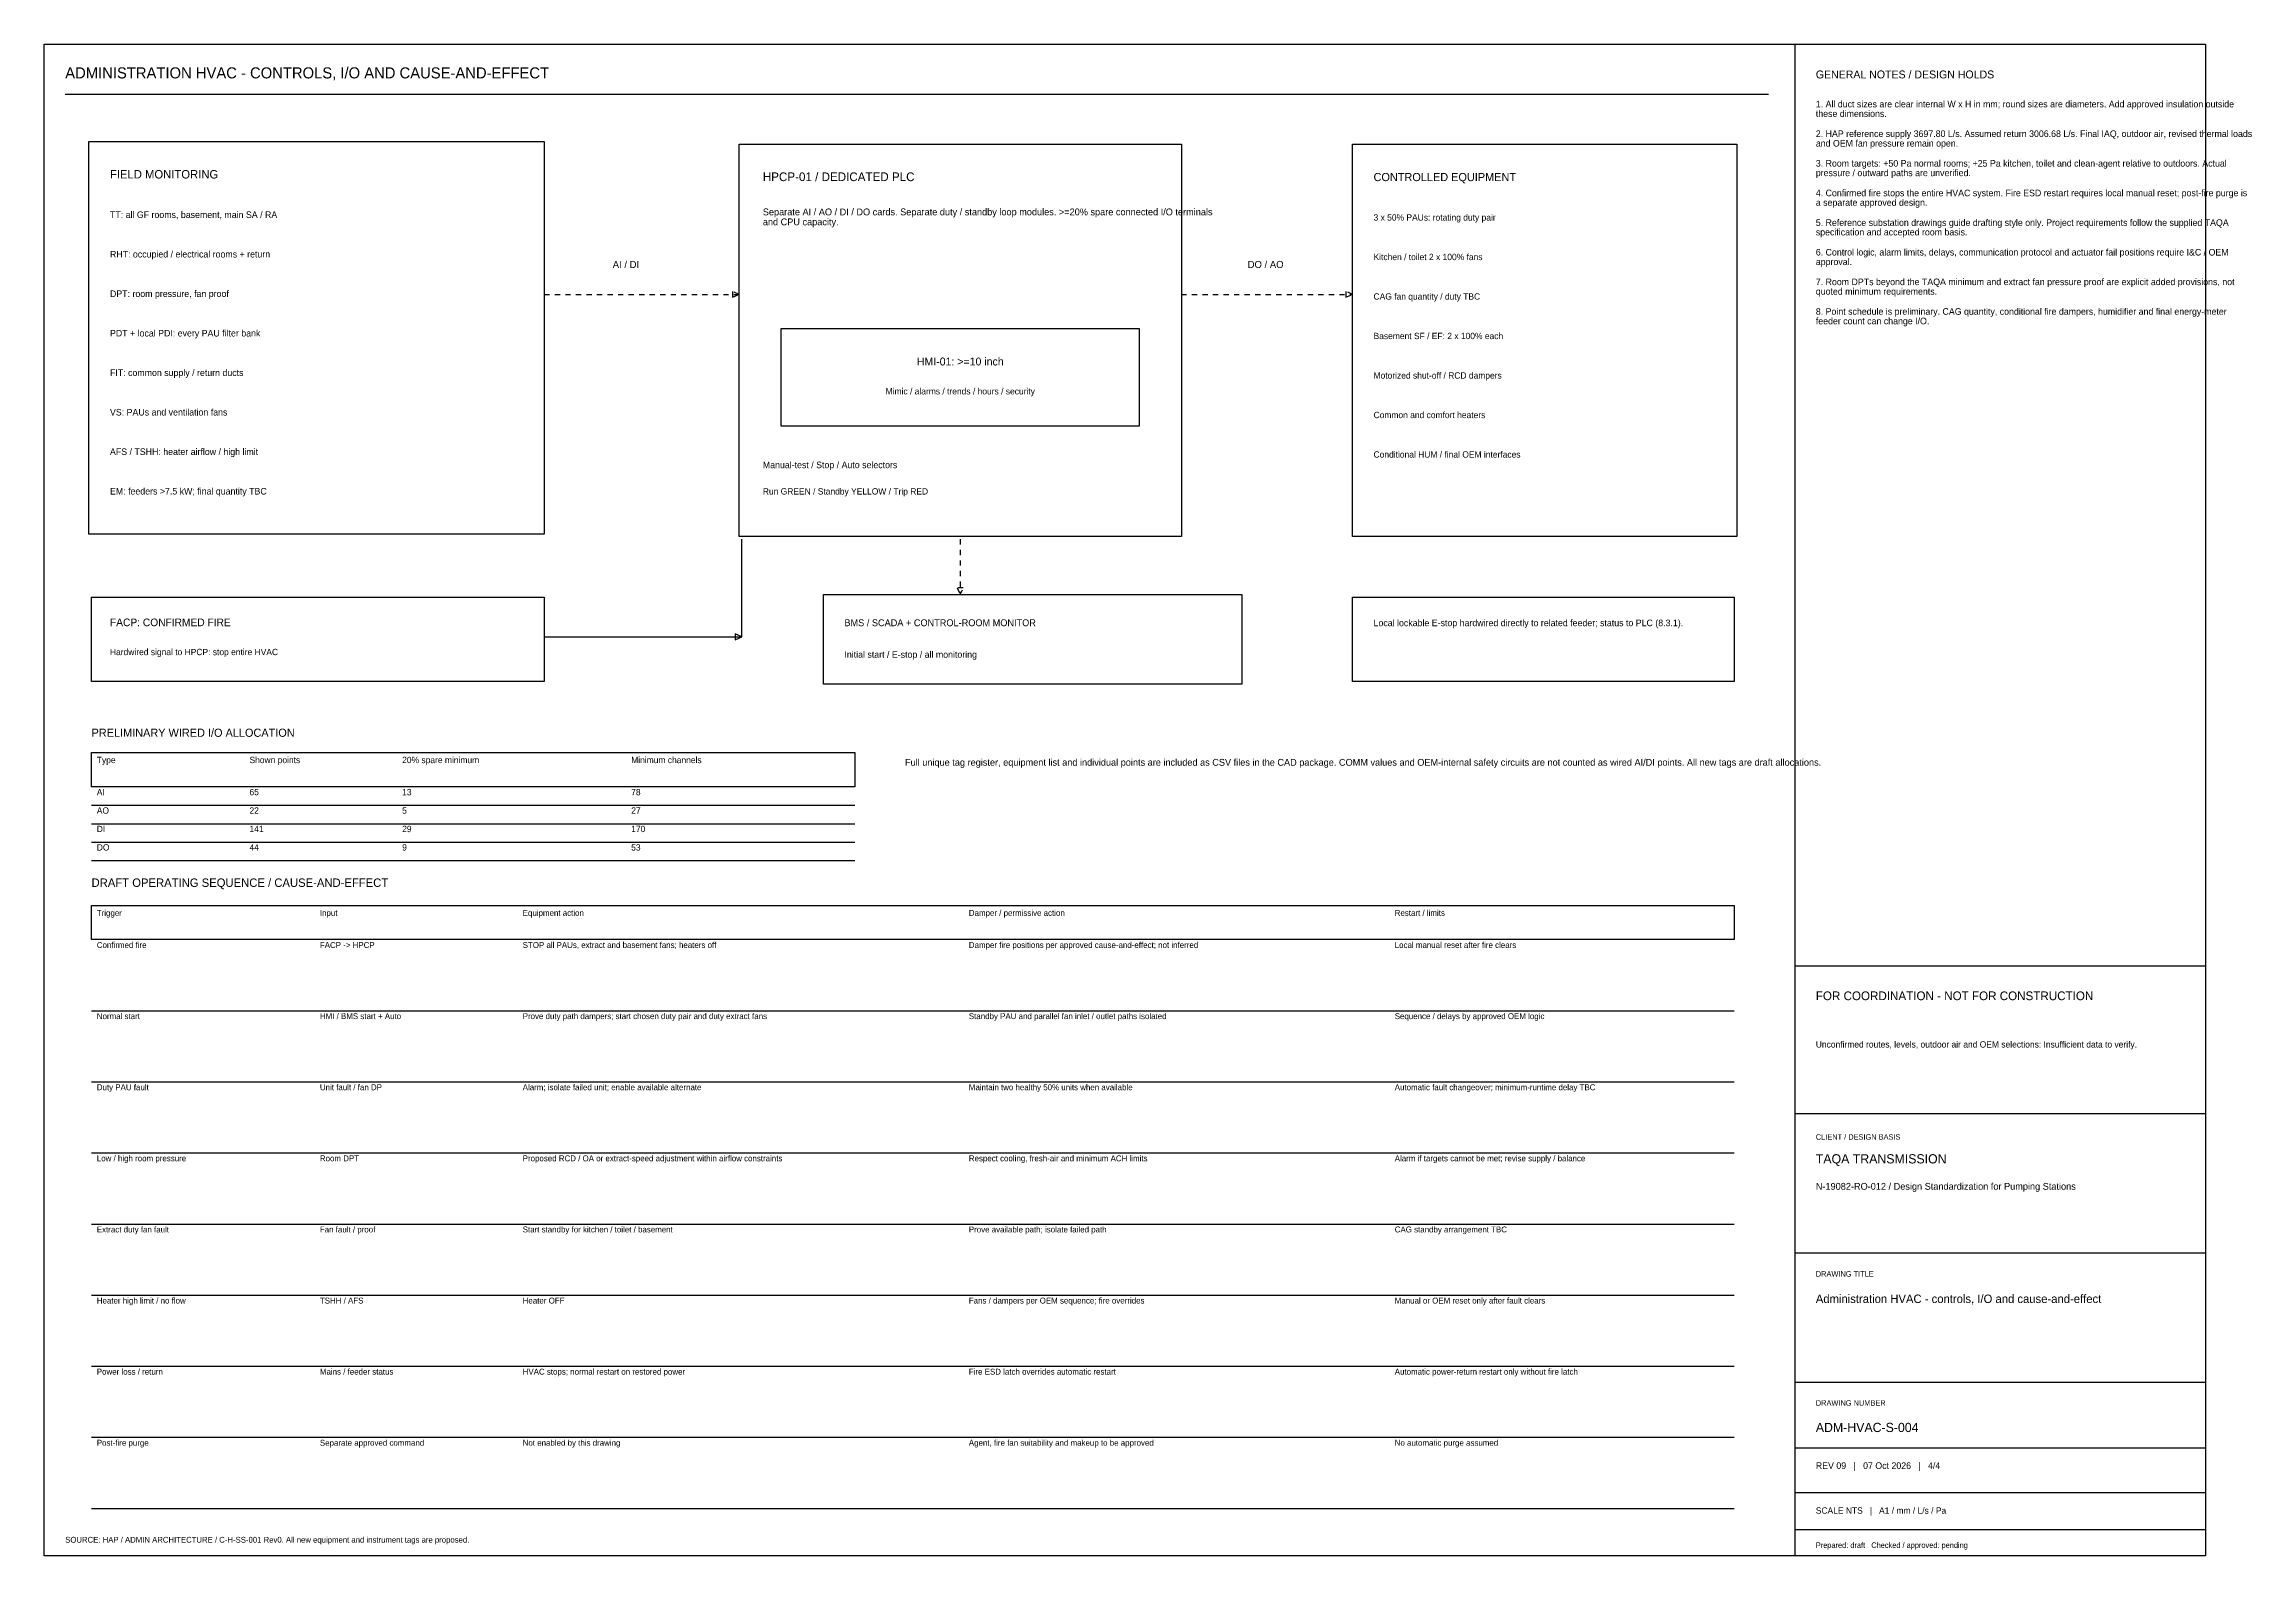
# Model space of a CAD drawing. Header units: millimetres. Extents: x 10 to 3549, y 10 to 584.
# Drawn here: x 2710 to 3549, y 10 to 584 of the extents above; entities that cross this region are included whole.
import ezdxf
from ezdxf.enums import TextEntityAlignment as Align

# ---------------------------------------------------------------- set-up
doc = ezdxf.new("R2010")
doc.units = ezdxf.units.MM
doc.linetypes.add('DASHED', pattern=[4, 2, -2])
for name, color, linetype, lineweight, true_color in [('M-CTRL', 6, 'DASHED', 25, 0x735779), ('M-DIM', 8, 'CONTINUOUS', 25, 0x5a5d63), ('M-INK', 7, 'CONTINUOUS', 25, 0x171c25), ('M-INST', 6, 'CONTINUOUS', 25, 0x764070), ('M-PENDING', 1, 'CONTINUOUS', 25, 0xa23a34), ('M-SA', 5, 'CONTINUOUS', 25, 0x239321)]:
    doc.layers.add(name, color=color, linetype=linetype, lineweight=lineweight, true_color=true_color)

msp = doc.modelspace()

# ---------------------------------------------------------------- texts
at = {"layer": 'M-CTRL'}
for s, p in [('AI / DI', (2931, 499)), ('DO / AO', (3174, 499))]:
    msp.add_text(s, height=2.7, dxfattribs=at).set_placement(p, align=Align.CENTER)
at = {"layer": 'M-DIM'}
for s, height, p in [('CLIENT / DESIGN BASIS', 2.1, (3383, 168)), ('DRAWING TITLE', 2.1, (3383, 116)), ('DRAWING NUMBER', 2.1, (3383, 67)), ('SOURCE: HAP / ADMIN ARCHITECTURE / C-H-SS-001 Rev0. All new equipment and instrument tags are proposed.', 2.2, (2718, 15)), ('Prepared: draft   Checked / approved: pending', 2.1, (3383, 13))]:
    msp.add_text(s, height=height, dxfattribs=at).set_placement(p)
at = {"layer": 'M-INK'}
for s, height, p in [('ADMINISTRATION HVAC - CONTROLS, I/O AND CAUSE-AND-EFFECT', 4.2, (2718, 571)), ('GENERAL NOTES / DESIGN HOLDS', 3, (3383, 571)), ('1. All duct sizes are clear internal W x H in mm; round sizes are diameters. Add approved insulation outside', 2.5, (3383, 560)), ('these dimensions.', 2.5, (3383, 556.38)), ('and OEM fan pressure remain open.', 2.5, (3383, 545.12)), ('2. HAP reference supply 3697.80 L/s. Assumed return 3006.68 L/s. Final IAQ, outdoor air, revised thermal loads', 2.5, (3383, 548.75)), ('3. Room targets: +50 Pa normal rooms; +25 Pa kitchen, toilet and clean-agent relative to outdoors. Actual', 2.5, (3383, 537.5)), ('HPCP-01 / DEDICATED PLC', 3.3, (2983, 532)), ('4. Confirmed fire stops the entire HVAC system. Fire ESD restart requires local manual reset; post-fire purge is', 2.5, (3383, 526.25)), ('pressure / outward paths are unverified.', 2.5, (3383, 533.88)), ('Separate AI / AO / DI / DO cards. Separate duty / standby loop modules. >=20% spare connected I/O terminals', 2.6, (2983, 519)), ('a separate approved design.', 2.5, (3383, 522.62)), ('and CPU capacity.', 2.6, (2983, 515.23)), ('specification and accepted room basis.', 2.5, (3383, 511.38)), ('5. Reference substation drawings guide drafting style only. Project requirements follow the supplied TAQA', 2.5, (3383, 515)), ('6. Control logic, alarm limits, delays, communication protocol and actuator fail positions require I&C / OEM', 2.5, (3383, 503.75)), ('approval.', 2.5, (3383, 500.12)), ('7. Room DPTs beyond the TAQA minimum and extract fan pressure proof are explicit added provisions, not', 2.5, (3383, 492.5)), ('quoted minimum requirements.', 2.5, (3383, 488.88)), ('feeder count can change I/O.', 2.5, (3383, 477.62)), ('8. Point schedule is preliminary. CAG quantity, conditional fire dampers, humidifier and final energy-meter', 2.5, (3383, 481.25)), ('Manual-test / Stop / Auto selectors', 2.5, (2983, 423)), ('Run GREEN / Standby YELLOW / Trip RED', 2.4, (2983, 413)), ('PRELIMINARY WIRED I/O ALLOCATION', 3.1, (2728, 321)), ('Type', 2.4, (2730, 311)), ('Shown points', 2.4, (2788, 311)), ('20% spare minimum', 2.4, (2846, 311)), ('Minimum channels', 2.4, (2933, 311)), ('Full unique tag register, equipment list and individual points are included as CSV files in the CAD package. COMM values and OEM-internal safety circuits are not counted as wired AI/DI points. All new tags are draft allocations.', 2.6, (3037, 310)), ('AI', 2.4, (2730, 298.8)), ('AO', 2.4, (2730, 291.8)), ('65', 2.4, (2788, 298.8)), ('22', 2.4, (2788, 291.8)), ('5', 2.4, (2846, 291.8)), ('13', 2.4, (2846, 298.8)), ('78', 2.4, (2933, 298.8)), ('27', 2.4, (2933, 291.8)), ('DI', 2.4, (2730, 284.8)), ('141', 2.4, (2788, 284.8)), ('29', 2.4, (2846, 284.8)), ('170', 2.4, (2933, 284.8)), ('DO', 2.4, (2730, 277.8)), ('44', 2.4, (2788, 277.8)), ('9', 2.4, (2846, 277.8)), ('53', 2.4, (2933, 277.8)), ('DRAFT OPERATING SEQUENCE / CAUSE-AND-EFFECT', 3.2, (2728, 264)), ('Trigger', 2.25, (2730, 253)), ('Input', 2.25, (2814.74, 253)), ('Equipment action', 2.25, (2891.78, 253)), ('Damper / permissive action', 2.25, (3061.26, 253)), ('Restart / limits', 2.25, (3223.04, 253)), ('Confirmed fire', 2.25, (2730, 240.8)), ('FACP -> HPCP', 2.25, (2814.74, 240.8)), ('STOP all PAUs, extract and basement fans; heaters off', 2.25, (2891.78, 240.8)), ('Damper fire positions per approved cause-and-effect; not inferred', 2.25, (3061.26, 240.8)), ('Local manual reset after fire clears', 2.25, (3223.04, 240.8)), ('Normal start', 2.25, (2730, 213.8)), ('HMI / BMS start + Auto', 2.25, (2814.74, 213.8)), ('Prove duty path dampers; start chosen duty pair and duty extract fans', 2.25, (2891.78, 213.8)), ('Standby PAU and parallel fan inlet / outlet paths isolated', 2.25, (3061.26, 213.8)), ('Sequence / delays by approved OEM logic', 2.25, (3223.04, 213.8)), ('Duty PAU fault', 2.25, (2730, 186.8)), ('Unit fault / fan DP', 2.25, (2814.74, 186.8)), ('Alarm; isolate failed unit; enable available alternate', 2.25, (2891.78, 186.8)), ('Maintain two healthy 50% units when available', 2.25, (3061.26, 186.8)), ('Automatic fault changeover; minimum-runtime delay TBC', 2.25, (3223.04, 186.8)), ('Low / high room pressure', 2.25, (2730, 159.8)), ('Room DPT', 2.25, (2814.74, 159.8)), ('Proposed RCD / OA or extract-speed adjustment within airflow constraints', 2.25, (2891.78, 159.8)), ('Respect cooling, fresh-air and minimum ACH limits', 2.25, (3061.26, 159.8)), ('Alarm if targets cannot be met; revise supply / balance', 2.25, (3223.04, 159.8)), ('TAQA TRANSMISSION', 3.5, (3383, 159)), ('N-19082-RO-012 / Design Standardization for Pumping Stations', 2.6, (3383, 149)), ('Extract duty fan fault', 2.25, (2730, 132.8)), ('Fan fault / proof', 2.25, (2814.74, 132.8)), ('Start standby for kitchen / toilet / basement', 2.25, (2891.78, 132.8)), ('Prove available path; isolate failed path', 2.25, (3061.26, 132.8)), ('CAG standby arrangement TBC', 2.25, (3223.04, 132.8)), ('Administration HVAC - controls, I/O and cause-and-effect', 3.2, (3383, 106)), ('Heater high limit / no flow', 2.25, (2730, 105.8)), ('TSHH / AFS', 2.25, (2814.74, 105.8)), ('Heater OFF', 2.25, (2891.78, 105.8)), ('Fans / dampers per OEM sequence; fire overrides', 2.25, (3061.26, 105.8)), ('Manual or OEM reset only after fault clears', 2.25, (3223.04, 105.8)), ('Power loss / return', 2.25, (2730, 78.8)), ('Mains / feeder status', 2.25, (2814.74, 78.8)), ('HVAC stops; normal restart on restored power', 2.25, (2891.78, 78.8)), ('Fire ESD latch overrides automatic restart', 2.25, (3061.26, 78.8)), ('Automatic power-return restart only without fire latch', 2.25, (3223.04, 78.8)), ('ADM-HVAC-S-004', 3.5, (3383, 57)), ('Post-fire purge', 2.25, (2730, 51.8)), ('Separate approved command', 2.25, (2814.74, 51.8)), ('Not enabled by this drawing', 2.25, (2891.78, 51.8)), ('Agent, fire fan suitability and makeup to be approved', 2.25, (3061.26, 51.8)), ('No automatic purge assumed', 2.25, (3223.04, 51.8)), ('REV 09   |   07 Oct 2026   |   4/4', 2.5, (3383, 43)), ('SCALE NTS   |   A1 / mm / L/s / Pa', 2.4, (3383, 26))]:
    msp.add_text(s, height=height, dxfattribs=at).set_placement(p)
at = {"layer": 'M-INST'}
for s, height, p in [('FIELD MONITORING', 3.2, (2735, 533)), ('TT: all GF rooms, basement, main SA / RA', 2.5, (2735, 518)), ('RHT: occupied / electrical rooms + return', 2.5, (2735, 503)), ('DPT: room pressure, fan proof', 2.5, (2735, 488)), ('PDT + local PDI: every PAU filter bank', 2.5, (2735, 473)), ('FIT: common supply / return ducts', 2.5, (2735, 458)), ('VS: PAUs and ventilation fans', 2.5, (2735, 443)), ('AFS / TSHH: heater airflow / high limit', 2.5, (2735, 428)), ('EM: feeders >7.5 kW; final quantity TBC', 2.5, (2735, 413)), ('BMS / SCADA + CONTROL-ROOM MONITOR', 2.6, (3014, 363)), ('Initial start / E-stop / all monitoring', 2.5, (3014, 351))]:
    msp.add_text(s, height=height, dxfattribs=at).set_placement(p)
for s, height, p in [('HMI-01: >=10 inch', 3, (3058, 462)), ('Mimic / alarms / trends / hours / security', 2.4, (3058, 451))]:
    msp.add_text(s, height=height, dxfattribs=at).set_placement(p, align=Align.CENTER)
at = {"layer": 'M-PENDING'}
for s, height, p in [('FACP: CONFIRMED FIRE', 2.9, (2735, 363)), ('Local lockable E-stop hardwired directly to related feeder; status to PLC (8.3.1).', 2.5, (3215, 363)), ('Hardwired signal to HPCP: stop entire HVAC', 2.4, (2735, 352)), ('FOR COORDINATION - NOT FOR CONSTRUCTION', 3.3, (3383, 221)), ('Unconfirmed routes, levels, outdoor air and OEM selections: Insufficient data to verify.', 2.4, (3383, 203))]:
    msp.add_text(s, height=height, dxfattribs=at).set_placement(p)
at = {"layer": 'M-SA'}
for s, height, p in [('CONTROLLED EQUIPMENT', 3.1, (3215, 532)), ('3 x 50% PAUs: rotating duty pair', 2.4, (3215, 517)), ('Kitchen / toilet 2 x 100% fans', 2.4, (3215, 502)), ('CAG fan quantity / duty TBC', 2.4, (3215, 487)), ('Basement SF / EF: 2 x 100% each', 2.4, (3215, 472)), ('Motorized shut-off / RCD dampers', 2.4, (3215, 457)), ('Common and comfort heaters', 2.4, (3215, 442)), ('Conditional HUM / final OEM interfaces', 2.4, (3215, 427))]:
    msp.add_text(s, height=height, dxfattribs=at).set_placement(p)

# ---------------------------------------------------------------- linework, layer by layer
at = {"layer": 'M-CTRL', "linetype": 'DASHED'}
for p, q in [((2900, 489), (2974, 489)), ((3142, 489), (3207, 489)), ((3058, 396), (3058, 375))]:
    msp.add_line(p, q, dxfattribs=at)
at = {"layer": 'M-CTRL'}
for points in [[(2974, 489), (2971.5, 490.12), (2971.5, 487.88)], [(3207, 489), (3204.5, 490.12), (3204.5, 487.88)], [(3058, 375), (3059.12, 377.5), (3056.88, 377.5)]]:
    msp.add_lwpolyline(points, close=True, dxfattribs=at)
at = {"layer": 'M-DIM'}
for p, q in [((2728, 295), (3018, 295)), ((2728, 288), (3018, 288)), ((2728, 281), (3018, 281)), ((2728, 274), (3018, 274)), ((2728, 217), (3352, 217)), ((2728, 190), (3352, 190)), ((2728, 163), (3352, 163)), ((2728, 136), (3352, 136)), ((2728, 109), (3352, 109)), ((2728, 82), (3352, 82)), ((2728, 55), (3352, 55)), ((2728, 28), (3352, 28))]:
    msp.add_line(p, q, dxfattribs=at)
at = {"layer": 'M-INK'}
for p, q in [((3375, 584), (3375, 10)), ((2718, 565), (3365, 565)), ((3375, 234), (3531, 234)), ((3375, 178), (3531, 178)), ((3375, 125), (3531, 125)), ((3375, 76), (3531, 76)), ((3375, 51), (3531, 51)), ((3375, 34), (3531, 34)), ((3375, 20), (3531, 20))]:
    msp.add_line(p, q, dxfattribs=at)
for points in [[(2710, 584), (3531, 584), (3531, 10), (2710, 10)], [(2974, 546), (3142, 546), (3142, 397), (2974, 397)], [(2728, 315), (3018, 315), (3018, 302), (2728, 302)], [(2728, 257), (3352, 257), (3352, 244), (2728, 244)]]:
    msp.add_lwpolyline(points, close=True, dxfattribs=at)
at = {"layer": 'M-INST'}
for points in [[(2727, 547), (2900, 547), (2900, 398), (2727, 398)], [(2990, 476), (3126, 476), (3126, 439), (2990, 439)], [(3006, 375), (3165, 375), (3165, 341), (3006, 341)]]:
    msp.add_lwpolyline(points, close=True, dxfattribs=at)
at = {"layer": 'M-PENDING'}
for p, q in [((2975, 359), (2975, 396)), ((2900, 359), (2975, 359))]:
    msp.add_line(p, q, dxfattribs=at)
for points in [[(2728, 374), (2900, 374), (2900, 342), (2728, 342)], [(3207, 374), (3352, 374), (3352, 342), (3207, 342)], [(2975, 359), (2972.5, 360.12), (2972.5, 357.88)]]:
    msp.add_lwpolyline(points, close=True, dxfattribs=at)
at = {"layer": 'M-SA'}
msp.add_lwpolyline([(3207, 546), (3353, 546), (3353, 397), (3207, 397)], close=True, dxfattribs=at)

msp.set_redraw_order([(e.dxf.handle, doc.entitydb.next_handle()) for e in msp.query("TEXT MTEXT ATTDEF DIMENSION ARC_DIMENSION")])  # texts and dimensions are drawn at this point

doc.saveas('drawing.dxf')
